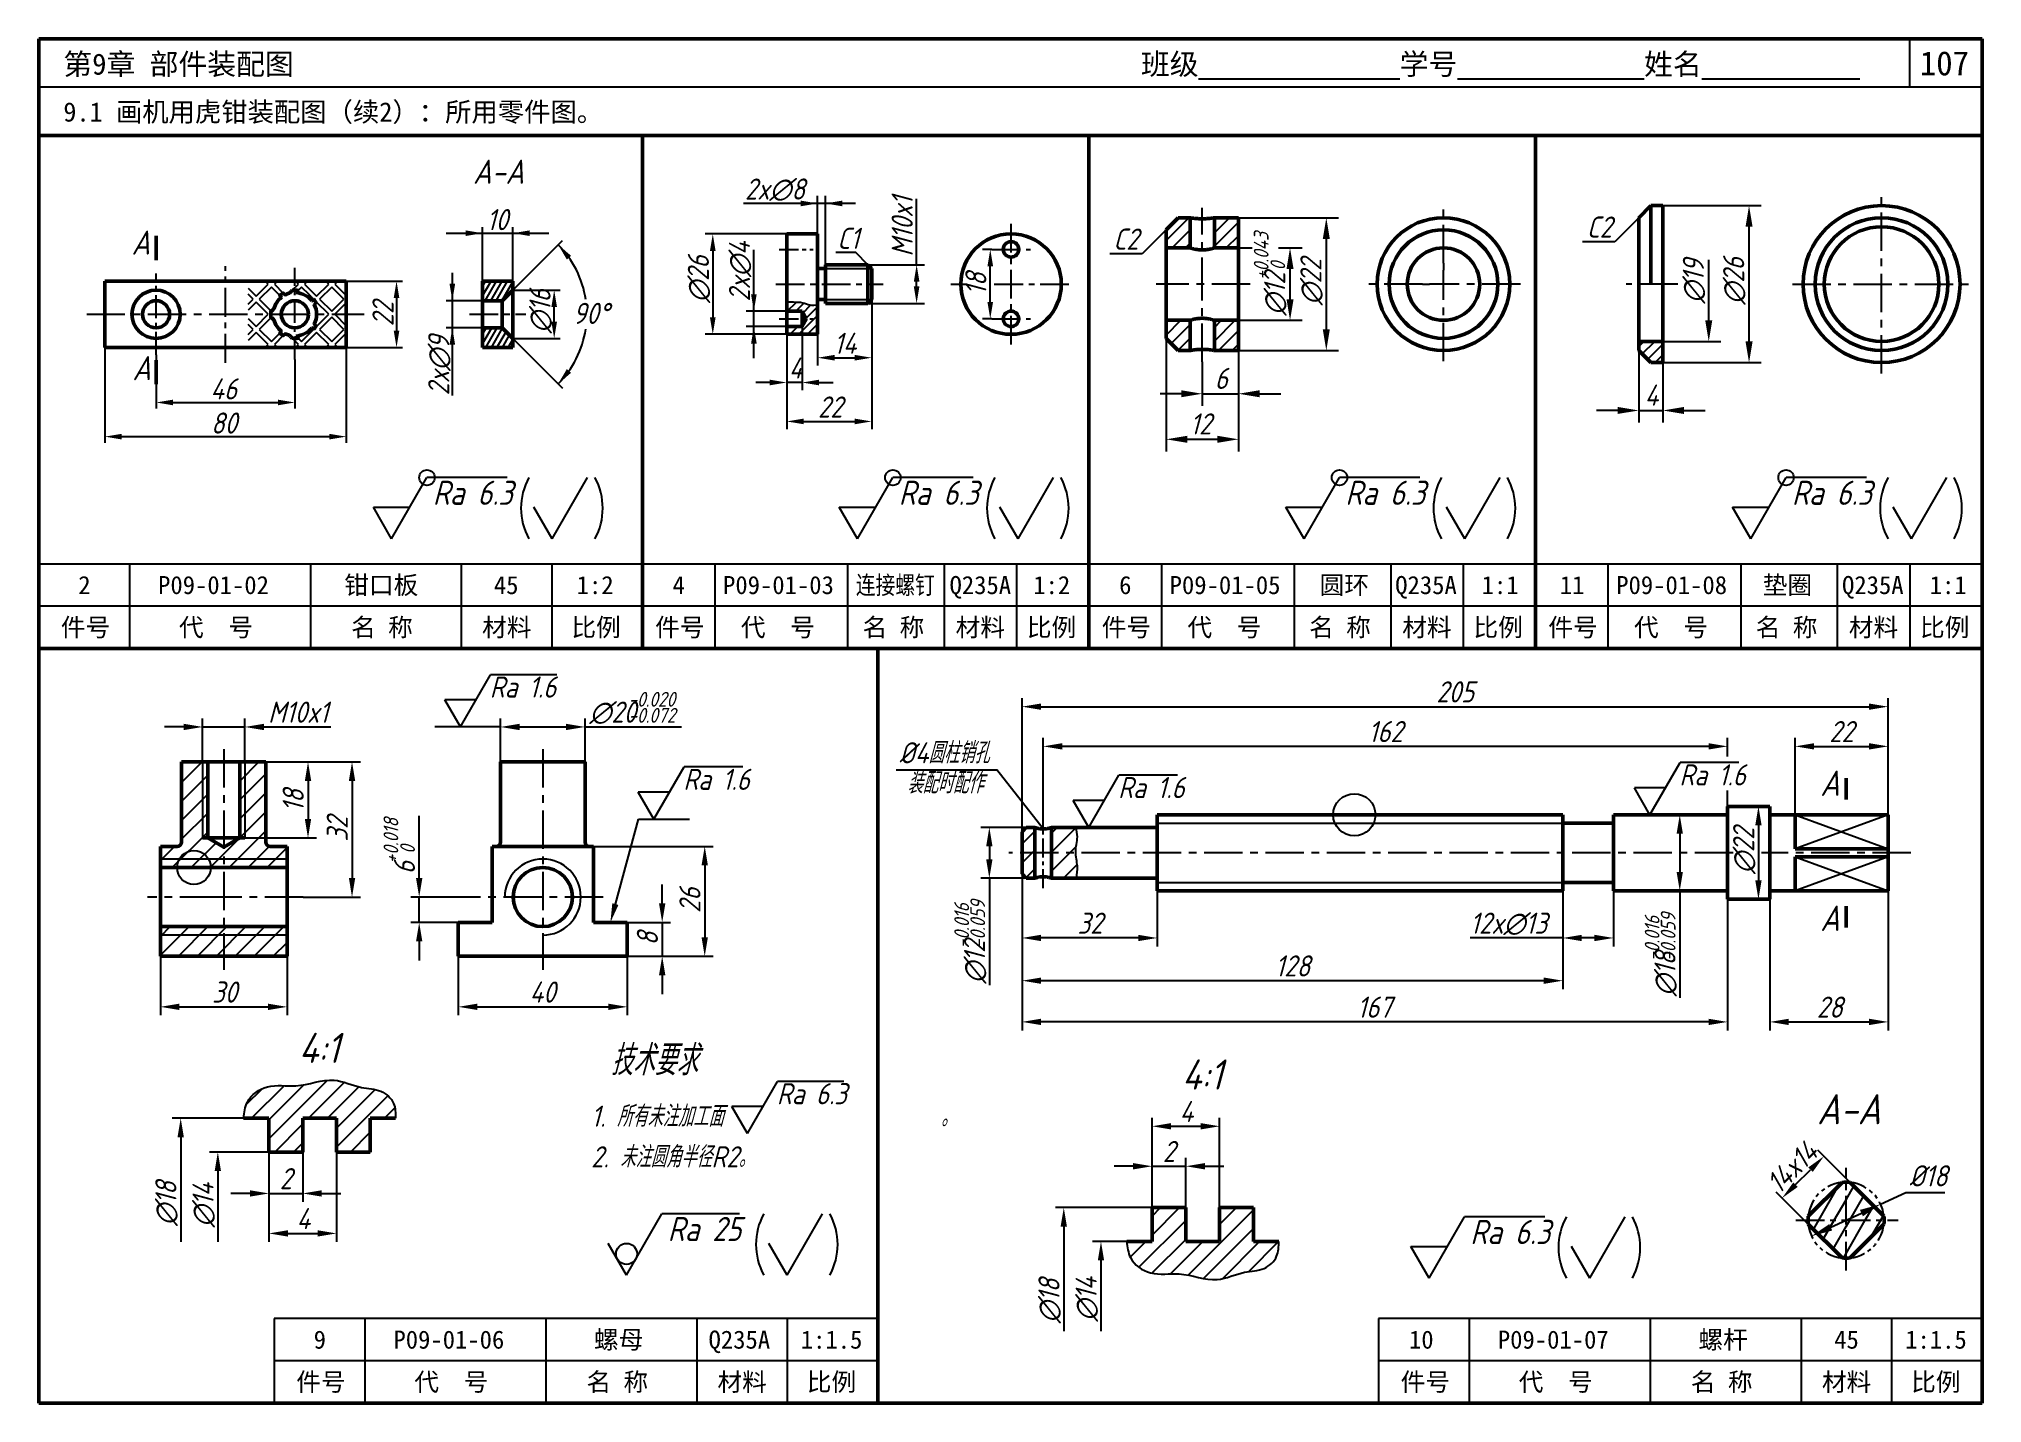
# Model space of a CAD drawing. Extents: x 0 to 322, y 0 to 226.
import ezdxf

# ---------------------------------------------------------------- set-up
doc = ezdxf.new("R2010")
doc.units = 0
doc.header["$LTSCALE"] = 0.2
doc.linetypes.add('CENTER', pattern=[50.8, 31.75, -6.35, 6.35, -6.35])
doc.linetypes.add('PHANTOM2', pattern=[31.75, 15.875, -3.175, 3.175, -3.175, 3.175, -3.175])
doc.layers.get('0').update_dxf_attribs({"linetype": 'CONTINUOUS'})
doc.layers.get('DEFPOINTS').update_dxf_attribs({"linetype": 'CONTINUOUS'})
for name, color, linetype in [('双点画线层', 7, 'PHANTOM2'), ('尺寸层', 7, 'CONTINUOUS'), ('点画线层', 7, 'CENTER'), ('细实线层', 7, 'CONTINUOUS')]:
    doc.layers.add(name, color=color, linetype=linetype)
doc.layers.add('粗实线层', color=7, linetype='CONTINUOUS', lineweight=50)
doc.styles.get("Standard").update_dxf_attribs({"font": 'gbeitc.shx', "height": 3.5, "bigfont": 'gbcbig.shx'})
doc.styles.add('宋体', font='SimSun.ttf', dxfattribs={"height": 3})
doc.dimstyles.new('ISO-25', dxfattribs={"dimtxt": 4, "dimasz": 3.5, "dimexe": 2, "dimexo": 0, "dimgap": 1, "dimtad": 1, "dimtoh": 1, "dimdsep": 46, "dimtxsty": 'Standard', "dimcen": 0, "dimclrd": 256, "dimclre": 256, "dimclrt": 256, "dimadec": 0, "dimazin": 0, "dimtfac": 1, "dimtmove": 0, "dimatfit": 2, "dimfxl": 0, "dimlwd": -1, "dimlwe": -1, "dimarcsym": 0})

msp = doc.modelspace()

# ---------------------------------------------------------------- texts
at = {"style": '宋体'}
for s, height, p in [('第9章 部件装配图', 3.5, (4.054, 220.072)), ('班级%%U              %%U学号%%U             %%U姓名%%U           ', 3.5, (182.613, 220.072)), ('107', 4, (311.672, 219.963)), ('9.1 画机用虎钳装配图（续2）：所用零件图。', 3.2, (4.054, 212.299))]:
    msp.add_text(s, height=height, dxfattribs=at).set_placement(p)
at = {"color": 0}
for s, height, p in [('技术要求', 5, (94.761, 54.315)), ('1. 所有未注加工面                   。', 3.5, (91.504, 45.789)), ('2. 未注圆角半径R2。', 3.5, (91.504, 39.049))]:
    msp.add_text(s, height=height, dxfattribs=at).set_placement(p)
at = {"layer": '尺寸层'}
for s, height, p in [('10', 3.5, (74.19, 194.309)), ('C2', 3.5, (256.48, 193.08)), ('C2', 3.5, (178.033, 191.08)), ('90°', 3.5, (88.498, 178.778)), ('6', 3.5, (194.833, 168.011)), ('46', 3.5, (28.421, 166.267)), ('4', 3.5, (266.081, 165.244)), ('80', 3.5, (28.526, 160.608)), ('12', 3.5, (190.739, 160.466)), ('205', 3.5, (231.564, 116.074)), ('M10x1', 3.5, (37.986, 112.713)), ('∅20', 3.5, (91.229, 112.713)), ('-0.020', 2.45, (97.683, 115.368)), ('-0.072', 2.45, (97.683, 112.713)), ('162', 3.5, (220.291, 109.5)), ('22', 3.5, (296.671, 109.5)), ('%%C4圆柱销孔', 3.5, (142.569, 105.984)), ('装配时配作', 3.5, (143.89, 100.994)), ('32', 3.5, (172.107, 77.758)), ('12x∅13', 3.5, (237.142, 77.758)), ('128', 3.5, (204.861, 70.679)), ('30', 3.5, (28.699, 66.347)), ('40', 3.5, (81.314, 66.347)), ('167', 3.5, (218.441, 63.852)), ('28', 3.5, (294.607, 63.852))]:
    msp.add_text(s, height=height, dxfattribs=at).set_placement(p)
for s, height, p in [('+0.043', 2.45, (203.764, 186.052)), ('∅22', 3.5, (212.53, 181.875)), ('∅26', 3.5, (282.578, 181.984)), ('∅12', 3.5, (206.52, 180.182)), (' 0', 2.45, (206.52, 186.307)), ('∅19', 3.5, (275.9, 182.166)), ('∅16', 3.5, (84.789, 177.224)), ('22', 3.5, (58.766, 178.395)), ('2x∅9', 3.5, (68.01, 166.94)), ('18', 3.5, (43.897, 97.927)), ('32', 3.5, (51.193, 93.027)), ('+0.018', 2.45, (59.563, 89.403)), ('∅22', 3.5, (284.235, 87.66)), (' 0', 2.45, (62.319, 89.658)), ('6', 3.5, (62.319, 87.616)), ('26', 3.5, (109.631, 81.199)), ('-0.016', 2.45, (154.139, 75.351)), ('-0.059', 2.45, (156.793, 75.351)), ('-0.016', 2.45, (268.544, 73.251)), ('-0.059', 2.45, (271.198, 73.251)), ('8', 3.5, (102.586, 75.811)), ('∅12', 3.5, (156.793, 69.482)), ('∅18', 3.5, (271.198, 67.382))]:
    msp.add_text(s, height=height, rotation=90, dxfattribs=at).set_placement(p)
at = {"layer": '细实线层'}
for s, height, p in [('A-A', 4, (71.939, 201.99)), ('2x∅8', 3.5, (116.992, 199.375)), ('A', 4, (15.357, 190.26)), ('C1', 3.5, (132.284, 191.211)), ('14', 3.5, (131.72, 173.818)), ('A', 4, (15.495, 169.456)), ('4', 3.5, (124.266, 169.714)), ('22', 3.5, (129.093, 163.267)), ('Ra 6.3', 4, (65.265, 148.807)), ('Ra 6.3', 4, (142.474, 148.807)), ('Ra 6.3', 4, (216.474, 148.807)), ('Ra 6.3', 4, (290.474, 148.807)), ('Ra 1.6', 3.5, (74.717, 116.876)), ('Ra 1.6', 3.5, (106.786, 101.584)), ('Ra 1.6', 3.5, (178.838, 100.222)), ('Ra 1.6', 3.5, (271.833, 102.322)), ('A', 4.2, (295.176, 100.596)), ('A', 4.2, (295.176, 78.223)), ('4:1', 5, (43.079, 56.345)), ('4:1', 5, (189.411, 51.934)), ('Ra 6.3', 3.5, (122.286, 49.507)), ('4', 3.5, (189.032, 46.565)), ('A-A', 5, (294.634, 46.187)), ('2', 3.5, (186.232, 39.941)), ('2', 3.5, (39.9, 35.437)), ('4', 3.5, (42.7, 28.812)), ('Ra 25', 4, (104.193, 26.847)), ('Ra 6.3', 4, (237.178, 26.352))]:
    msp.add_text(s, height=height, dxfattribs=at).set_placement(p)
for s, rotation, p in [('M10x1', 90, (144.804, 189.941)), ('∅26', 90, (111.027, 182.275)), ('2x∅4', 90, (117.838, 182.485)), ('18', 90, (157.006, 183.541)), ('14x14', 45, (288.374, 34.476)), ('∅18', 90, (22.799, 29.357)), ('∅14', 90, (28.957, 29.117)), ('∅18', 90, (169.131, 13.223)), ('∅14', 90, (175.289, 13.535))]:
    msp.add_text(s, height=3.5, rotation=rotation, dxfattribs=at).set_placement(p)
at = {"layer": '细实线层', "style": '宋体'}
for s, p in [('2', (6.536, 134.022)), ('P09-01-02', (19.754, 134.022)), ('钳口板', (50.599, 134.022)), ('45', (75.394, 134.022)), ('1:2', (89.119, 134.022)), ('4', (105.001, 134.022)), ('P09-01-03', (113.369, 134.022)), ('Q235A', (150.898, 134.022)), ('1:2', (164.773, 134.022)), ('6', (179.001, 134.022)), ('P09-01-05', (187.369, 134.022)), ('圆环', (212.22, 134.022)), ('Q235A', (224.748, 134.022)), ('1:1', (239.073, 134.022)), ('11', (252.021, 134.022)), ('P09-01-08', (261.369, 134.022)), ('垫圈', (285.642, 134.022)), ('Q235A', (298.786, 134.022)), ('1:1', (313.313, 134.022)), ('件号', (3.653, 127.022)), ('代  号', (23.214, 127.022)), ('名 称', (51.738, 127.022)), ('材料', (73.444, 127.022)), ('比例', (88.24, 127.022)), ('件号', (102.117, 127.022)), ('代  号', (116.317, 127.022)), ('名 称', (136.489, 127.022)), ('材料', (151.908, 127.022)), ('比例', (163.704, 127.022)), ('件号', (176.117, 127.022)), ('代  号', (190.317, 127.022)), ('名 称', (210.489, 127.022)), ('材料', (225.908, 127.022)), ('比例', (237.704, 127.022)), ('件号', (250.117, 127.022)), ('代  号', (264.317, 127.022)), ('名 称', (284.489, 127.022)), ('材料', (299.908, 127.022)), ('比例', (311.704, 127.022)), ('9', (45.536, 9.022)), ('P09-01-06', (58.754, 9.022)), ('螺母', (91.987, 9.022)), ('Q235A', (110.968, 9.022)), ('1:1.5', (126.25, 9.022)), ('10', (227.029, 9.022)), ('P09-01-07', (241.754, 9.022)), ('螺杆', (274.987, 9.022)), ('45', (297.484, 9.022)), ('1:1.5', (309.25, 9.022)), ('件号', (42.653, 2.022)), ('代  号', (62.214, 2.022)), ('名 称', (90.738, 2.022)), ('材料', (112.444, 2.022)), ('比例', (127.24, 2.022)), ('件号', (225.653, 2.022)), ('代  号', (245.214, 2.022)), ('名 称', (273.738, 2.022)), ('材料', (295.444, 2.022)), ('比例', (310.24, 2.022))]:
    msp.add_text(s, height=3, dxfattribs=at).set_placement(p)
at = {"layer": '细实线层', "style": '宋体', "width": 0.8}
msp.add_text('连接螺钉', height=3, dxfattribs=at).set_placement((135.372, 134.022))

# ---------------------------------------------------------------- blocks, each defined once
blk = doc.blocks.new('*D0')
at = {"layer": 'DEFPOINTS', "color": 0, "transparency": 16777216}
for p in [(305.17, 32.95), (293.73, 27.66)]:
    blk.add_point(p, dxfattribs=at)
at = {"layer": '尺寸层', "transparency": 16777216}
for p, q in [((305.17, 32.95), (309.37, 34.9)), ((309.37, 34.9), (315.84, 34.9)), ((296.91, 29.13), (301.99, 31.48))]:
    blk.add_line(p, q, dxfattribs=at)
for points in [[(301.75, 32.01), (302.24, 30.95), (305.17, 32.95)], [(296.67, 29.66), (297.16, 28.6), (293.73, 27.66)]]:
    blk.add_solid(points, dxfattribs=at)
at = {"layer": '尺寸层', "transparency": 16777216, "insert": (313.1, 37.65), "char_height": 3.5, "attachment_point": 5}
blk.add_mtext('%%C18', dxfattribs=at)

# ---------------------------------------------------------------- dimensions: what is measured, and where the dimension line sits
at = {"layer": '尺寸层'}
dim = msp.add_diameter_dim_2p(p1=(293.734, 27.662), p2=(305.17, 32.953), text='%%C18', dimstyle='ISO-25', dxfattribs=at)
dim.commit()
dim.dimension.update_dxf_attribs({"geometry": '*D0', "text_midpoint": (313.103, 34.896), "dimtype": 163})

# ---------------------------------------------------------------- linework, layer by layer
at = {"lineweight": 50}
for p, q in [((322, 226), (0, 226)), ((0, 226), (0, 0)), ((322, 0), (322, 226)), ((322, 210), (0, 210)), ((100, 210), (100, 125)), ((174, 210), (174, 125)), ((248, 210), (248, 125)), ((322, 125), (0, 125)), ((139, 125), (139, 0)), ((0, 0), (322, 0))]:
    msp.add_line(p, q, dxfattribs=at)
for p, q in [((310, 218), (310, 226)), ((322, 218), (0, 218)), ((100, 139), (0, 139)), ((0, 139), (0, 125)), ((15, 139), (15, 125)), ((45, 139), (45, 125)), ((70, 139), (70, 125)), ((85, 139), (85, 125)), ((174, 139), (100, 139)), ((112, 139), (112, 125)), ((134, 139), (134, 125)), ((150, 139), (150, 125)), ((162, 139), (162, 125)), ((248, 139), (174, 139)), ((186, 139), (186, 125)), ((208, 139), (208, 125)), ((224, 139), (224, 125)), ((236, 139), (236, 125)), ((322, 139), (248, 139)), ((260, 139), (260, 125)), ((282, 139), (282, 125)), ((298, 139), (298, 125)), ((310, 139), (310, 125)), ((100, 132), (0, 132)), ((174, 132), (100, 132)), ((248, 132), (174, 132)), ((322, 132), (248, 132)), ((139, 14), (39, 14)), ((39, 14), (39, 0)), ((54, 14), (54, 0)), ((84, 14), (84, 0)), ((109, 14), (109, 0)), ((124, 14), (124, 0)), ((322, 14), (222, 14)), ((222, 14), (222, 0)), ((237, 14), (237, 0)), ((267, 14), (267, 0)), ((292, 14), (292, 0)), ((307, 14), (307, 0)), ((139, 7), (39, 7)), ((322, 7), (222, 7))]:
    msp.add_line(p, q)
at = {"layer": '双点画线层'}
for start, end in [(90, 180), (0, 90), (180, 270), (270, 0)]:
    msp.add_arc((299.452, 30.308), 6.3, start, end, dxfattribs=at)
at = {"layer": '尺寸层'}
for p, q in [((269.102, 198.375), (285.378, 198.375)), ((67.512, 193.809), (84.512, 193.809)), ((73.512, 185.873), (73.512, 194.809)), ((78.512, 185.873), (78.512, 194.809)), ((186.781, 194.375), (182.811, 190.405)), ((198.781, 196.375), (215.33, 196.375)), ((265.102, 196.375), (261.132, 192.405)), ((283.378, 175.875), (283.378, 194.875)), ((78.512, 184.373), (86.744, 192.605)), ((182.811, 190.405), (177.461, 190.405)), ((198.781, 191.375), (201.024, 191.375)), ((205.412, 191.375), (209.32, 191.375)), ((213.33, 192.875), (213.33, 177.875)), ((261.132, 192.405), (255.782, 192.405)), ((68.51, 187.224), (68.51, 166.945)), ((207.32, 182.875), (207.32, 187.875)), ((276.7, 179.375), (276.7, 189.408)), ((50.921, 185.873), (60.266, 185.873)), ((59.266, 183.873), (59.266, 176.873)), ((78.512, 184.373), (86.393, 184.373)), ((73.512, 182.623), (67.51, 182.623)), ((85.393, 178.373), (85.393, 182.373)), ((73.512, 178.123), (67.51, 178.123)), ((198.781, 179.375), (209.32, 179.375)), ((10.921, 174.873), (10.921, 159.108)), ((50.921, 174.873), (50.921, 159.108)), ((50.921, 174.873), (60.266, 174.873)), ((78.512, 176.373), (86.393, 176.373)), ((78.512, 176.373), (86.744, 168.141)), ((186.781, 176.375), (186.781, 157.666)), ((198.781, 174.375), (215.33, 174.375)), ((198.781, 174.375), (198.781, 165.211)), ((198.781, 174.375), (198.781, 157.666)), ((265.102, 174.375), (265.102, 162.444)), ((269.102, 175.875), (278.7, 175.875)), ((19.421, 173.642), (19.421, 164.767)), ((42.421, 172.873), (42.421, 164.767)), ((192.781, 172.509), (192.781, 165.211)), ((269.102, 172.375), (269.102, 162.444)), ((269.102, 172.375), (285.378, 172.375)), ((21.421, 165.767), (40.421, 165.767)), ((189.281, 167.211), (185.781, 167.211)), ((192.781, 167.211), (198.781, 167.211)), ((202.281, 167.211), (205.781, 167.211)), ((261.602, 164.444), (258.102, 164.444)), ((265.102, 164.444), (269.102, 164.444)), ((272.602, 164.444), (276.102, 164.444)), ((12.921, 160.108), (48.921, 160.108)), ((190.281, 159.666), (195.281, 159.666)), ((162.912, 94.66), (162.912, 116.774)), ((306.412, 97.46), (306.412, 116.774)), ((27.132, 106.232), (27.132, 113.413)), ((34.132, 106.232), (34.132, 113.413)), ((76.501, 106.232), (76.501, 113.413)), ((90.501, 106.232), (90.501, 113.413)), ((166.062, 115.374), (303.262, 115.374)), ((23.982, 112.013), (20.832, 112.013)), ((27.132, 112.013), (34.132, 112.013)), ((37.282, 112.013), (48.368, 112.013)), ((76.501, 112.013), (65.623, 112.013)), ((79.651, 112.013), (87.351, 112.013)), ((90.501, 112.013), (106.491, 112.013)), ((166.412, 97.164), (166.412, 110.2)), ((279.812, 107.128), (279.812, 110.2)), ((291.012, 97.46), (291.012, 110.2)), ((306.412, 97.46), (306.412, 110.2)), ((276.662, 108.8), (169.562, 108.8)), ((294.162, 108.8), (303.262, 108.8)), ((37.632, 106.232), (45.997, 106.232)), ((37.632, 106.232), (53.293, 106.232)), ((44.597, 103.082), (44.597, 96.782)), ((51.893, 103.082), (51.893, 86.982)), ((142.028, 104.884), (158.762, 104.884)), ((166.412, 95.12), (158.762, 104.884)), ((279.812, 98.86), (279.812, 101.462)), ((63.019, 86.982), (63.019, 97.28)), ((95.528, 82.671), (99.348, 96.721)), ((99.348, 96.721), (107.794, 96.721)), ((260.912, 97.46), (273.298, 97.46)), ((286.812, 98.86), (283.535, 98.86)), ((34.132, 93.632), (45.997, 93.632)), ((163.612, 95.36), (156.093, 95.36)), ((271.898, 94.31), (271.898, 88.01)), ((284.935, 95.71), (284.935, 86.61)), ((91.901, 92.232), (111.731, 92.232)), ((157.493, 92.21), (157.493, 90.11)), ((110.331, 89.082), (110.331, 77.182)), ((163.612, 86.96), (156.093, 86.96)), ((157.493, 86.96), (157.493, 69.219)), ((162.912, 87.66), (162.912, 75.658)), ((162.912, 87.66), (162.912, 68.579)), ((162.912, 87.66), (162.912, 61.752)), ((43.781, 83.832), (53.293, 83.832)), ((73.157, 83.832), (61.619, 83.832)), ((63.019, 79.632), (63.019, 83.832)), ((103.286, 82.782), (103.286, 85.932)), ((185.312, 84.86), (185.312, 75.658)), ((252.512, 84.86), (252.512, 68.579)), ((252.512, 84.86), (252.512, 75.658)), ((260.912, 84.86), (273.298, 84.86)), ((260.912, 84.86), (260.912, 75.658)), ((271.898, 84.86), (271.898, 67.119)), ((306.412, 84.86), (306.412, 61.752)), ((279.812, 83.46), (279.812, 61.752)), ((286.812, 83.46), (283.535, 83.46)), ((286.812, 83.46), (286.812, 61.752)), ((69.501, 79.632), (61.619, 79.632)), ((97.501, 79.632), (104.686, 79.632)), ((103.286, 79.632), (103.286, 74.032)), ((63.019, 76.482), (63.019, 73.332)), ((182.162, 77.058), (166.062, 77.058)), ((252.512, 77.058), (237.171, 77.058)), ((257.762, 77.058), (255.662, 77.058)), ((20.132, 74.032), (20.132, 64.247)), ((41.132, 74.032), (41.132, 64.247)), ((69.501, 74.032), (69.501, 64.247)), ((97.501, 74.032), (111.731, 74.032)), ((97.501, 74.032), (104.686, 74.032)), ((97.501, 74.032), (97.501, 64.247)), ((103.286, 70.882), (103.286, 67.732)), ((249.362, 69.979), (166.062, 69.979)), ((23.282, 65.647), (37.982, 65.647)), ((72.651, 65.647), (94.351, 65.647)), ((276.662, 63.152), (166.062, 63.152)), ((289.962, 63.152), (303.262, 63.152))]:
    msp.add_line(p, q, dxfattribs=at)
for centre, radius in [((64.303, 153.315), 1.28), ((141.512, 153.315), 1.28), ((215.512, 153.315), 1.28), ((289.512, 153.315), 1.28), ((217.963, 97.46), 3.5), ((97.381, 24.718), 1.748)]:
    msp.add_circle(centre, radius, dxfattribs=at)
for centre, radius, start, end in [((74.512, 180.373), 16.299, 8.59337, 45), ((74.512, 180.373), 16.299, 315, 351.32773), ((90.346, 148.249), 10.459, 151.02544, 208.97456), ((82.983, 148.249), 10.459, 331.02544, 28.97456), ((167.555, 148.249), 10.459, 151.02544, 208.97456), ((160.192, 148.249), 10.459, 331.02544, 28.97456), ((241.555, 148.249), 10.459, 151.02544, 208.97456), ((234.192, 148.249), 10.459, 331.02544, 28.97456), ((315.555, 148.249), 10.459, 151.02544, 208.97456), ((308.192, 148.249), 10.459, 331.02544, 28.97456), ((129.274, 26.289), 10.459, 151.02544, 208.97456), ((121.911, 26.289), 10.459, 331.02544, 28.97456), ((262.259, 25.794), 10.459, 151.02544, 208.97456), ((254.896, 25.794), 10.459, 331.02544, 28.97456)]:
    msp.add_arc(centre, radius, start, end, dxfattribs=at)
for points in [[(282.795, 194.875), (283.961, 194.875), (283.378, 198.375)], [(70.712, 194.276), (70.712, 193.343), (73.512, 193.809)], [(81.312, 194.276), (81.312, 193.343), (78.512, 193.809)], [(212.746, 192.875), (213.913, 192.875), (213.33, 196.375)], [(87.485, 189.456), (88.198, 190.058), (86.037, 191.898)], [(206.736, 187.875), (207.903, 187.875), (207.32, 191.375)], [(58.799, 183.073), (59.733, 183.073), (59.266, 185.873)], [(68.977, 185.421), (68.044, 185.421), (68.51, 182.623)], [(84.926, 181.573), (85.86, 181.573), (85.393, 184.373)], [(206.736, 182.875), (207.903, 182.875), (207.32, 179.375)], [(58.799, 177.673), (59.733, 177.673), (59.266, 174.873)], [(68.977, 175.325), (68.044, 175.325), (68.51, 178.123)], [(84.926, 179.173), (85.86, 179.173), (85.393, 176.373)], [(212.746, 177.875), (213.913, 177.875), (213.33, 174.375)], [(276.117, 179.375), (277.284, 179.375), (276.7, 175.875)], [(282.795, 175.875), (283.961, 175.875), (283.378, 172.375)], [(88.198, 170.688), (87.485, 171.29), (86.037, 168.848)], [(189.281, 167.794), (189.281, 166.628), (192.781, 167.211)], [(202.281, 167.794), (202.281, 166.628), (198.781, 167.211)], [(22.221, 166.234), (22.221, 165.301), (19.421, 165.767)], [(39.621, 166.234), (39.621, 165.301), (42.421, 165.767)], [(261.602, 165.027), (261.602, 163.861), (265.102, 164.444)], [(272.602, 165.027), (272.602, 163.861), (269.102, 164.444)], [(13.721, 160.575), (13.721, 159.642), (10.921, 160.108)], [(48.121, 160.575), (48.121, 159.642), (50.921, 160.108)], [(190.281, 160.249), (190.281, 159.083), (186.781, 159.666)], [(195.281, 160.249), (195.281, 159.083), (198.781, 159.666)], [(166.062, 115.899), (166.062, 114.849), (162.912, 115.374)], [(303.262, 115.899), (303.262, 114.849), (306.412, 115.374)], [(23.982, 112.538), (23.982, 111.488), (27.132, 112.013)], [(37.282, 112.538), (37.282, 111.488), (34.132, 112.013)], [(79.651, 112.538), (79.651, 111.488), (76.501, 112.013)], [(87.351, 112.538), (87.351, 111.488), (90.501, 112.013)], [(169.562, 109.325), (169.562, 108.275), (166.412, 108.8)], [(276.662, 109.325), (276.662, 108.275), (279.812, 108.8)], [(294.162, 109.325), (294.162, 108.275), (291.012, 108.8)], [(303.262, 109.325), (303.262, 108.275), (306.412, 108.8)], [(44.072, 103.082), (45.122, 103.082), (44.597, 106.232)], [(51.368, 103.082), (52.418, 103.082), (51.893, 106.232)], [(44.072, 96.782), (45.122, 96.782), (44.597, 93.632)], [(271.373, 94.31), (272.423, 94.31), (271.898, 97.46)], [(284.41, 95.71), (285.46, 95.71), (284.935, 98.86)], [(156.968, 92.21), (158.018, 92.21), (157.493, 95.36)], [(109.806, 89.082), (110.856, 89.082), (110.331, 92.232)], [(51.368, 86.982), (52.418, 86.982), (51.893, 83.832)], [(62.494, 86.982), (63.544, 86.982), (63.019, 83.832)], [(156.968, 90.11), (158.018, 90.11), (157.493, 86.96)], [(271.373, 88.01), (272.423, 88.01), (271.898, 84.86)], [(284.41, 86.61), (285.46, 86.61), (284.935, 83.46)], [(95.021, 82.809), (96.034, 82.534), (94.701, 79.632)], [(102.761, 82.782), (103.811, 82.782), (103.286, 79.632)], [(62.494, 76.482), (63.544, 76.482), (63.019, 79.632)], [(166.062, 77.583), (166.062, 76.533), (162.912, 77.058)], [(182.162, 77.583), (182.162, 76.533), (185.312, 77.058)], [(255.662, 77.583), (255.662, 76.533), (252.512, 77.058)], [(257.762, 77.583), (257.762, 76.533), (260.912, 77.058)], [(109.806, 77.182), (110.856, 77.182), (110.331, 74.032)], [(102.761, 70.882), (103.811, 70.882), (103.286, 74.032)], [(166.062, 70.504), (166.062, 69.454), (162.912, 69.979)], [(249.362, 70.504), (249.362, 69.454), (252.512, 69.979)], [(23.282, 66.172), (23.282, 65.122), (20.132, 65.647)], [(37.982, 66.172), (37.982, 65.122), (41.132, 65.647)], [(72.651, 66.172), (72.651, 65.122), (69.501, 65.647)], [(94.351, 66.172), (94.351, 65.122), (97.501, 65.647)], [(166.062, 63.677), (166.062, 62.627), (162.912, 63.152)], [(276.662, 63.677), (276.662, 62.627), (279.812, 63.152)], [(289.962, 63.677), (289.962, 62.627), (286.812, 63.152)], [(303.262, 63.677), (303.262, 62.627), (306.412, 63.152)]]:
    msp.add_solid(points, dxfattribs=at)
at = {"layer": '点画线层'}
for p, q in [((305.338, 170.588), (305.338, 200.336)), ((192.781, 183.411), (192.781, 197.999)), ((232.746, 188.84), (232.746, 198.372)), ((186.781, 192.622), (190.533, 196.375)), ((187.778, 191.375), (190.781, 194.377)), ((194.781, 196.132), (195.023, 196.375)), ((194.781, 193.887), (197.268, 196.375)), ((194.781, 191.642), (198.781, 195.642)), ((196.759, 191.375), (198.781, 193.397)), ((190.023, 191.375), (190.781, 192.132)), ((232.746, 188.84), (232.746, 187.687)), ((232.746, 172.62), (232.746, 187.687)), ((151.088, 185.375), (153.669, 185.375)), ((200.731, 185.375), (185.126, 185.375)), ((229.28, 185.375), (219.748, 185.375)), ((229.28, 185.375), (230.433, 185.375)), ((245.5, 185.375), (230.433, 185.375)), ((271.568, 185.375), (263.036, 185.375)), ((290.552, 185.375), (320.3, 185.375)), ((7.921, 180.373), (53.921, 180.373)), ((192.781, 172.509), (192.781, 183.411)), ((186.781, 179.152), (187.004, 179.375)), ((186.781, 176.906), (189.249, 179.375)), ((187.637, 175.518), (190.781, 178.661)), ((194.781, 178.171), (195.984, 179.375)), ((194.781, 175.926), (198.229, 179.375)), ((195.474, 174.375), (198.781, 177.681)), ((188.739, 174.375), (190.781, 176.416)), ((197.719, 174.375), (198.781, 175.436)), ((265.102, 175.032), (265.944, 175.875)), ((265.671, 173.805), (267.74, 175.875)), ((266.569, 172.907), (269.102, 175.44)), ((267.832, 172.375), (269.102, 173.644)), ((30.632, 108.339), (30.632, 71.767)), ((83.501, 108.339), (83.501, 71.767)), ((280.735, 91.16), (160.709, 91.16)), ((310.179, 91.16), (285.436, 91.16)), ((29.686, 83.832), (18.024, 83.832)), ((43.781, 83.832), (29.686, 83.832)), ((93.483, 83.832), (73.157, 83.832))]:
    msp.add_line(p, q, dxfattribs=at)
at = {"layer": '点画线层', "ltscale": 0.75}
for p, q in [((161.092, 175.371), (161.092, 195.412)), ((157.904, 191.135), (164.313, 191.135)), ((30.921, 172.353), (30.921, 188.368)), ((122.097, 185.375), (139.899, 185.375)), ((158.31, 185.375), (171.129, 185.375)), ((71.349, 180.373), (80.716, 180.373)), ((157.904, 179.615), (164.313, 179.615)), ((299.452, 21.959), (299.452, 38.958)), ((291.104, 30.308), (308.102, 30.308))]:
    msp.add_line(p, q, dxfattribs=at)
at = {"layer": '点画线层', "ltscale": 0.5}
for p, q in [((122.686, 191.135), (128.276, 191.135)), ((122.686, 179.615), (128.276, 179.615)), ((166.412, 85.294), (166.412, 97.164))]:
    msp.add_line(p, q, dxfattribs=at)
at = {"layer": '点画线层', "ltscale": 0.6}
for p, q in [((19.421, 173.642), (19.421, 187.139)), ((42.421, 172.873), (42.421, 188.056))]:
    msp.add_line(p, q, dxfattribs=at)
at = {"layer": '粗实线层'}
for p, q in [((265.102, 196.375), (267.102, 198.375)), ((267.102, 185.375), (267.102, 198.375)), ((269.102, 198.375), (267.102, 198.375)), ((269.102, 172.375), (269.102, 198.375)), ((19.421, 189.36), (19.421, 193.36)), ((123.92, 193.695), (123.92, 177.055)), ((123.92, 193.695), (129.04, 193.695)), ((129.04, 193.695), (129.04, 177.055)), ((186.781, 194.375), (188.781, 196.375)), ((186.781, 194.375), (186.781, 185.375)), ((188.781, 196.375), (190.781, 196.375)), ((190.781, 191.375), (190.781, 196.375)), ((194.781, 196.375), (198.781, 196.375)), ((194.781, 191.375), (194.781, 196.375)), ((198.781, 196.375), (198.781, 185.375)), ((265.102, 174.375), (265.102, 196.375)), ((186.781, 191.375), (190.781, 191.375)), ((194.781, 191.375), (198.781, 191.375)), ((129.04, 187.935), (130.32, 187.935)), ((130.32, 188.575), (130.32, 182.175)), ((130.32, 188.575), (137.36, 188.575)), ((137.36, 188.575), (137.36, 182.175)), ((138, 187.935), (137.36, 188.575)), ((138, 187.935), (138, 182.815)), ((10.921, 174.873), (10.921, 185.873)), ((10.921, 185.873), (50.921, 185.873)), ((50.921, 174.873), (50.921, 185.873)), ((73.512, 185.873), (73.512, 174.873)), ((73.512, 185.873), (78.512, 185.873)), ((76.762, 182.623), (78.512, 184.373)), ((78.512, 185.873), (78.512, 174.873)), ((186.781, 185.375), (186.781, 176.375)), ((198.781, 185.375), (198.781, 174.375)), ((73.512, 182.623), (76.762, 182.623)), ((76.762, 182.623), (76.762, 178.123)), ((123.92, 180.895), (126.48, 180.895)), ((126.48, 178.335), (126.48, 180.895)), ((126.48, 180.895), (127.219, 179.615)), ((129.04, 182.815), (130.32, 182.815)), ((130.32, 182.175), (137.36, 182.175)), ((138, 182.815), (137.36, 182.175)), ((73.512, 178.123), (76.762, 178.123)), ((76.762, 178.123), (78.512, 176.373)), ((123.92, 178.335), (126.48, 178.335)), ((126.48, 178.335), (127.219, 179.615)), ((186.781, 179.375), (190.781, 179.375)), ((190.781, 174.375), (190.781, 179.375)), ((194.781, 179.375), (198.781, 179.375)), ((194.781, 174.375), (194.781, 179.375)), ((10.921, 174.873), (50.921, 174.873)), ((73.512, 174.873), (78.512, 174.873)), ((123.92, 177.055), (129.04, 177.055)), ((186.781, 176.375), (188.781, 174.375)), ((188.781, 174.375), (190.781, 174.375)), ((194.781, 174.375), (198.781, 174.375)), ((269.102, 175.875), (265.102, 175.875)), ((265.102, 174.375), (267.102, 172.375)), ((19.421, 168.779), (19.421, 172.779)), ((269.102, 172.375), (267.102, 172.375)), ((37.632, 106.232), (23.632, 106.232)), ((23.632, 92.932), (23.632, 106.232)), ((27.972, 106.232), (27.972, 93.632)), ((33.292, 106.232), (33.292, 93.632)), ((37.632, 92.932), (37.632, 106.232)), ((90.501, 106.232), (76.501, 106.232)), ((76.501, 92.932), (76.501, 106.232)), ((90.501, 92.932), (90.501, 106.232)), ((299.452, 100.016), (299.452, 103.516)), ((185.312, 97.46), (185.312, 84.86)), ((185.312, 97.46), (252.512, 97.46)), ((252.512, 97.46), (252.512, 84.86)), ((260.912, 97.46), (260.912, 84.86)), ((260.912, 97.46), (279.812, 97.46)), ((279.812, 98.86), (279.812, 83.46)), ((279.812, 98.86), (286.812, 98.86)), ((286.812, 98.86), (286.812, 83.46)), ((286.812, 97.46), (306.412, 97.46)), ((291.012, 91.825), (291.012, 97.46)), ((306.412, 84.86), (306.412, 97.46)), ((27.132, 93.632), (34.132, 93.632)), ((27.972, 93.632), (30.632, 92.096)), ((33.292, 93.632), (30.632, 92.096)), ((163.612, 95.36), (162.912, 94.66)), ((162.912, 94.66), (162.912, 87.66)), ((163.612, 95.36), (165.012, 95.36)), ((165.012, 86.96), (165.012, 95.36)), ((167.812, 95.36), (185.312, 95.36)), ((167.812, 86.96), (167.812, 95.36)), ((252.512, 96.06), (260.912, 96.06)), ((20.132, 92.232), (20.132, 79.632)), ((20.132, 92.232), (22.932, 92.232)), ((38.332, 92.232), (41.132, 92.232)), ((41.132, 79.632), (41.132, 92.232)), ((75.101, 79.632), (75.101, 92.232)), ((75.101, 92.232), (91.901, 92.232)), ((91.901, 92.232), (91.901, 79.632)), ((306.412, 91.825), (291.012, 91.825)), ((291.012, 84.86), (291.012, 90.495)), ((306.412, 90.495), (291.012, 90.495)), ((41.132, 88.732), (20.132, 88.732)), ((162.912, 87.66), (163.612, 86.96)), ((163.612, 86.96), (165.012, 86.96)), ((167.812, 86.96), (185.312, 86.96)), ((185.312, 84.86), (252.512, 84.86)), ((252.512, 86.26), (260.912, 86.26)), ((260.912, 84.86), (279.812, 84.86)), ((286.812, 84.86), (306.412, 84.86)), ((279.812, 83.46), (286.812, 83.46)), ((299.452, 82.304), (299.452, 78.804)), ((20.132, 79.632), (20.132, 74.032)), ((41.132, 78.932), (20.132, 78.932)), ((41.132, 74.032), (41.132, 79.632)), ((69.501, 74.032), (69.501, 79.632)), ((69.501, 79.632), (75.101, 79.632)), ((91.901, 79.632), (97.501, 79.632)), ((97.501, 79.632), (97.501, 74.032)), ((20.132, 74.032), (41.132, 74.032)), ((97.501, 74.032), (69.501, 74.032)), ((33.921, 47.197), (38.121, 47.197)), ((38.121, 47.197), (38.121, 41.597)), ((43.721, 41.597), (43.721, 47.197)), ((43.721, 47.197), (49.321, 47.197)), ((49.321, 47.197), (49.321, 41.597)), ((54.921, 41.597), (54.921, 47.197)), ((54.921, 47.197), (59.121, 47.197)), ((38.121, 41.597), (43.721, 41.597)), ((49.321, 41.597), (54.921, 41.597)), ((293.187, 30.973), (298.787, 36.573)), ((300.117, 36.573), (305.717, 30.973)), ((184.453, 26.781), (184.453, 32.381)), ((184.453, 32.381), (190.053, 32.381)), ((190.053, 32.381), (190.053, 26.781)), ((195.653, 26.781), (195.653, 32.381)), ((195.653, 32.381), (201.253, 32.381)), ((201.253, 32.381), (201.253, 26.781)), ((293.187, 29.643), (298.787, 24.043)), ((300.117, 24.043), (305.717, 29.643)), ((180.253, 26.781), (184.453, 26.781)), ((190.053, 26.781), (195.653, 26.781)), ((201.253, 26.781), (205.453, 26.781))]:
    msp.add_line(p, q, dxfattribs=at)
for centre, radius in [((305.338, 185.375), 13), ((161.092, 185.375), 8.32), ((232.746, 185.375), 11), ((232.746, 185.375), 9), ((305.338, 185.375), 11), ((305.338, 185.375), 9.5), ((161.092, 191.135), 1.28), ((232.746, 185.375), 6), ((19.421, 180.373), 4), ((19.421, 180.373), 2.25), ((42.421, 180.373), 2.25), ((161.092, 179.615), 1.28), ((83.501, 83.832), 4.9)]:
    msp.add_circle(centre, radius, dxfattribs=at)
for centre, radius, start, end in [((42.421, 180.373), 4, 118.57006, 128.91141), ((42.421, 180.373), 3.6, 104.79622, 116.68327), ((42.421, 180.373), 4, 81.94447, 96.06118), ((42.421, 180.373), 3.6, 38.2319, 86.89927), ((42.421, 180.373), 4, 171.94447, 188.05553), ((42.421, 180.373), 3.6, 128.2319, 165.20378), ((42.421, 180.373), 4, 28.57006, 38.91141), ((42.421, 180.373), 3.6, 333.31673, 26.68327), ((42.421, 180.373), 3.6, 194.79622, 231.7681), ((42.421, 180.373), 4, 231.08859, 241.42994), ((42.421, 180.373), 3.6, 243.31673, 255.20378), ((42.421, 180.373), 3.6, 273.10073, 321.7681), ((42.421, 180.373), 4, 321.08859, 331.42994), ((42.421, 180.373), 4, 263.93882, 278.05553), ((22.932, 92.932), 0.7, 270, 0), ((38.332, 92.932), 0.7, 180, 270), ((75.801, 92.932), 0.7, 270, 0), ((91.201, 92.932), 0.7, 180, 270), ((299.452, 30.308), 6.3, 83.94244, 96.05756), ((299.452, 30.308), 6.3, 173.94244, 186.05756), ((299.452, 30.308), 6.3, 353.94244, 6.05756), ((299.452, 30.308), 6.3, 263.94244, 276.05756)]:
    msp.add_arc(centre, radius, start, end, dxfattribs=at)
for points, knots in [([(192.781, 196.191), (192.655, 196.191), (192.525, 196.193), (192.266, 196.203), (192.138, 196.21), (191.891, 196.227), (191.773, 196.237), (191.555, 196.26), (191.455, 196.272), (191.278, 196.295), (191.195, 196.307), (191.048, 196.329), (190.984, 196.339), (190.882, 196.356), (190.843, 196.363), (190.793, 196.372), (190.781, 196.375), (190.781, 196.375)], [0, 0, 0, 0, 0.3775982, 0.3775982, 0.7551964, 0.7551964, 1.1327945, 1.1327945, 1.5103927, 1.5103927, 1.8879765, 1.8879765, 2.2655603, 2.2655603, 2.6431442, 2.6431442, 3.020728, 3.020728, 3.020728, 3.020728]), ([(194.781, 196.375), (194.781, 196.375), (194.769, 196.372), (194.718, 196.363), (194.679, 196.356), (194.577, 196.339), (194.513, 196.329), (194.367, 196.307), (194.283, 196.295), (194.106, 196.272), (194.006, 196.26), (193.788, 196.237), (193.67, 196.227), (193.424, 196.21), (193.295, 196.203), (193.037, 196.193), (192.906, 196.191), (192.781, 196.191)], [9.0621839, 9.0621839, 9.0621839, 9.0621839, 9.4397678, 9.4397678, 9.8173516, 9.8173516, 10.1949354, 10.1949354, 10.5725192, 10.5725192, 10.9501174, 10.9501174, 11.3277156, 11.3277156, 11.7053137, 11.7053137, 12.0829119, 12.0829119, 12.0829119, 12.0829119]), ([(190.781, 191.375), (190.781, 191.375), (190.793, 191.37), (190.844, 191.354), (190.883, 191.341), (190.985, 191.309), (191.049, 191.29), (191.195, 191.249), (191.278, 191.227), (191.455, 191.184), (191.554, 191.162), (191.772, 191.12), (191.89, 191.1), (192.136, 191.067), (192.264, 191.053), (192.523, 191.036), (192.654, 191.031), (192.781, 191.031)], [9.1164018, 9.1164018, 9.1164018, 9.1164018, 9.4961637, 9.4961637, 9.8759257, 9.8759257, 10.2556877, 10.2556877, 10.6354496, 10.6354496, 11.0153878, 11.0153878, 11.395326, 11.395326, 11.7752642, 11.7752642, 12.1552023, 12.1552023, 12.1552023, 12.1552023]), ([(192.781, 191.031), (192.907, 191.031), (193.038, 191.036), (193.297, 191.053), (193.426, 191.067), (193.672, 191.1), (193.789, 191.12), (194.007, 191.162), (194.107, 191.184), (194.283, 191.227), (194.366, 191.249), (194.513, 191.29), (194.576, 191.309), (194.678, 191.341), (194.717, 191.354), (194.768, 191.37), (194.781, 191.375), (194.781, 191.375)], [0, 0, 0, 0, 0.3799382, 0.3799382, 0.7598764, 0.7598764, 1.1398145, 1.1398145, 1.5197527, 1.5197527, 1.8995147, 1.8995147, 2.2792767, 2.2792767, 2.6590386, 2.6590386, 3.0388006, 3.0388006, 3.0388006, 3.0388006]), ([(192.781, 179.718), (192.654, 179.718), (192.523, 179.713), (192.264, 179.696), (192.136, 179.682), (191.89, 179.649), (191.772, 179.629), (191.554, 179.587), (191.455, 179.565), (191.278, 179.522), (191.195, 179.5), (191.049, 179.459), (190.985, 179.44), (190.883, 179.408), (190.844, 179.395), (190.793, 179.379), (190.781, 179.375), (190.781, 179.375)], [0, 0, 0, 0, 0.3799382, 0.3799382, 0.7598764, 0.7598764, 1.1398145, 1.1398145, 1.5197527, 1.5197527, 1.8995147, 1.8995147, 2.2792767, 2.2792767, 2.6590386, 2.6590386, 3.0388006, 3.0388006, 3.0388006, 3.0388006]), ([(194.781, 179.375), (194.781, 179.375), (194.768, 179.379), (194.717, 179.395), (194.678, 179.408), (194.576, 179.44), (194.513, 179.459), (194.366, 179.5), (194.283, 179.522), (194.107, 179.565), (194.007, 179.587), (193.789, 179.629), (193.672, 179.649), (193.426, 179.682), (193.297, 179.696), (193.038, 179.713), (192.907, 179.718), (192.781, 179.718)], [9.1164018, 9.1164018, 9.1164018, 9.1164018, 9.4961637, 9.4961637, 9.8759257, 9.8759257, 10.2556877, 10.2556877, 10.6354496, 10.6354496, 11.0153878, 11.0153878, 11.395326, 11.395326, 11.7752642, 11.7752642, 12.1552023, 12.1552023, 12.1552023, 12.1552023]), ([(190.781, 174.375), (190.781, 174.375), (190.793, 174.377), (190.843, 174.386), (190.882, 174.393), (190.984, 174.41), (191.048, 174.42), (191.195, 174.442), (191.278, 174.454), (191.455, 174.477), (191.555, 174.489), (191.773, 174.512), (191.891, 174.522), (192.138, 174.539), (192.266, 174.546), (192.525, 174.556), (192.655, 174.558), (192.781, 174.558)], [9.0621839, 9.0621839, 9.0621839, 9.0621839, 9.4397678, 9.4397678, 9.8173516, 9.8173516, 10.1949354, 10.1949354, 10.5725192, 10.5725192, 10.9501174, 10.9501174, 11.3277156, 11.3277156, 11.7053137, 11.7053137, 12.0829119, 12.0829119, 12.0829119, 12.0829119]), ([(192.781, 174.558), (192.906, 174.558), (193.037, 174.556), (193.295, 174.546), (193.424, 174.539), (193.67, 174.522), (193.788, 174.512), (194.006, 174.489), (194.106, 174.477), (194.283, 174.454), (194.367, 174.442), (194.513, 174.42), (194.577, 174.41), (194.679, 174.393), (194.718, 174.386), (194.769, 174.377), (194.781, 174.375), (194.781, 174.375)], [0, 0, 0, 0, 0.3775982, 0.3775982, 0.7551964, 0.7551964, 1.1327945, 1.1327945, 1.5103927, 1.5103927, 1.8879765, 1.8879765, 2.2655603, 2.2655603, 2.6431442, 2.6431442, 3.020728, 3.020728, 3.020728, 3.020728]), ([(166.412, 95.12), (166.324, 95.12), (166.232, 95.123), (166.051, 95.135), (165.961, 95.144), (165.789, 95.167), (165.706, 95.181), (165.554, 95.211), (165.484, 95.226), (165.361, 95.256), (165.303, 95.272), (165.2, 95.301), (165.156, 95.314), (165.084, 95.336), (165.057, 95.345), (165.021, 95.357), (165.012, 95.36), (165.012, 95.36)], [0, 0, 0, 0, 0.3799382, 0.3799382, 0.7598764, 0.7598764, 1.1398145, 1.1398145, 1.5197527, 1.5197527, 1.8995147, 1.8995147, 2.2792767, 2.2792767, 2.6590386, 2.6590386, 3.0388006, 3.0388006, 3.0388006, 3.0388006]), ([(167.812, 95.36), (167.812, 95.36), (167.804, 95.357), (167.768, 95.345), (167.741, 95.336), (167.669, 95.314), (167.625, 95.301), (167.522, 95.272), (167.464, 95.256), (167.341, 95.226), (167.271, 95.211), (167.119, 95.181), (167.036, 95.167), (166.864, 95.144), (166.774, 95.135), (166.593, 95.123), (166.501, 95.12), (166.412, 95.12)], [9.1164018, 9.1164018, 9.1164018, 9.1164018, 9.4961637, 9.4961637, 9.8759257, 9.8759257, 10.2556877, 10.2556877, 10.6354496, 10.6354496, 11.0153878, 11.0153878, 11.395326, 11.395326, 11.7752642, 11.7752642, 12.1552023, 12.1552023, 12.1552023, 12.1552023]), ([(165.012, 86.96), (165.012, 86.96), (165.021, 86.963), (165.057, 86.974), (165.084, 86.983), (165.156, 87.005), (165.2, 87.019), (165.303, 87.048), (165.361, 87.063), (165.484, 87.093), (165.554, 87.109), (165.706, 87.138), (165.789, 87.152), (165.961, 87.175), (166.051, 87.184), (166.232, 87.197), (166.324, 87.2), (166.412, 87.2)], [9.1164018, 9.1164018, 9.1164018, 9.1164018, 9.4961637, 9.4961637, 9.8759257, 9.8759257, 10.2556877, 10.2556877, 10.6354496, 10.6354496, 11.0153878, 11.0153878, 11.395326, 11.395326, 11.7752642, 11.7752642, 12.1552023, 12.1552023, 12.1552023, 12.1552023]), ([(166.412, 87.2), (166.501, 87.2), (166.593, 87.197), (166.774, 87.184), (166.864, 87.175), (167.036, 87.152), (167.119, 87.138), (167.271, 87.109), (167.341, 87.093), (167.464, 87.063), (167.522, 87.048), (167.625, 87.019), (167.669, 87.005), (167.741, 86.983), (167.768, 86.974), (167.804, 86.963), (167.812, 86.96), (167.812, 86.96)], [0, 0, 0, 0, 0.3799382, 0.3799382, 0.7598764, 0.7598764, 1.1398145, 1.1398145, 1.5197527, 1.5197527, 1.8995147, 1.8995147, 2.2792767, 2.2792767, 2.6590386, 2.6590386, 3.0388006, 3.0388006, 3.0388006, 3.0388006])]:
    msp.add_open_spline(points, degree=3, knots=knots, dxfattribs=at)
for points, weights in [([(40.508, 183.886), (40.664, 183.73), (40.804, 183.59)], [1, 1.00152368311, 1]), ([(41.501, 183.854), (41.737, 184.089), (41.998, 184.351)], [1, 1.0043043456, 1]), ([(42.981, 184.334), (42.789, 184.141), (42.615, 183.968)], [1, 1.00232474798, 1]), ([(38.46, 180.934), (38.491, 180.903), (38.521, 180.873)], [1, 1.00036786991, 1.00061931578]), ([(38.521, 180.873), (38.74, 181.092), (38.94, 181.292)], [1.00109234685, 1.00366244714, 1]), ([(40.193, 183.201), (40.058, 183.336), (39.908, 183.486)], [1, 1.00140553206, 1]), ([(45.249, 182.601), (45.378, 182.73), (45.533, 182.886)], [1, 1.00134697217, 1.00011224012]), ([(45.934, 182.286), (45.778, 182.13), (45.637, 181.99)], [1, 1.00152368318, 1]), ([(38.521, 179.873), (38.491, 179.843), (38.46, 179.813)], [1.00061931578, 1.00036786991, 1]), ([(38.94, 179.454), (38.74, 179.654), (38.521, 179.873)], [1, 1.00366244714, 1.00109234685]), ([(39.908, 177.261), (40.058, 177.41), (40.193, 177.545)], [1, 1.00140553206, 1]), ([(40.804, 177.157), (40.664, 177.016), (40.508, 176.86)], [1, 1.00152368314, 1]), ([(45.533, 177.861), (45.378, 178.016), (45.249, 178.145)], [1.00011224012, 1.00134697217, 1]), ([(45.637, 178.757), (45.778, 178.616), (45.934, 178.46)], [1, 1.00152368314, 1]), ([(41.998, 176.395), (41.737, 176.657), (41.501, 176.892)], [1, 1.0043043456, 1]), ([(42.615, 176.778), (42.789, 176.605), (42.981, 176.413)], [1, 1.00232474798, 1])]:
    msp.add_rational_spline(points, weights, degree=2, dxfattribs=at)
at = {"layer": '细实线层'}
for p, q in [((129.04, 193.695), (129.04, 200.015)), ((130.32, 188.575), (130.32, 200.015)), ((135.344, 198.735), (116.759, 198.735)), ((145.444, 188.575), (145.444, 199.484)), ((123.92, 193.695), (110.387, 193.695)), ((111.667, 191.135), (111.667, 179.615)), ((118.478, 173.117), (118.478, 191.034)), ((135.35, 190.584), (132.07, 190.584)), ((137.36, 188.575), (135.35, 190.584)), ((157.904, 191.135), (156.366, 191.135)), ((130.32, 187.935), (138, 187.935)), ((137.36, 188.575), (146.724, 188.575)), ((157.646, 182.175), (157.646, 188.575)), ((34.701, 184.693), (36.021, 183.373)), ((35.521, 182.873), (34.701, 183.693)), ((36.021, 183.373), (38.021, 185.373)), ((38.521, 184.873), (36.521, 182.873)), ((38.021, 185.373), (37.521, 185.873)), ((39.908, 183.486), (38.521, 184.873)), ((39.521, 185.873), (39.021, 185.373)), ((39.021, 185.373), (40.508, 183.886)), ((41.998, 184.351), (43.021, 185.373)), ((43.021, 185.373), (42.521, 185.873)), ((43.521, 184.873), (42.981, 184.334)), ((44.821, 183.573), (43.521, 184.873)), ((44.521, 185.873), (44.021, 185.373)), ((44.021, 185.373), (46.021, 183.373)), ((46.021, 183.373), (48.021, 185.373)), ((48.521, 184.873), (46.521, 182.873)), ((48.021, 185.373), (47.521, 185.873)), ((50.521, 182.873), (48.521, 184.873)), ((49.521, 185.873), (49.021, 185.373)), ((49.021, 185.373), (50.921, 183.473)), ((73.512, 185.012), (74.009, 185.873)), ((73.512, 183.424), (74.926, 185.873)), ((73.966, 182.623), (75.843, 185.873)), ((74.883, 182.623), (76.759, 185.873)), ((75.799, 182.623), (77.676, 185.873)), ((76.716, 182.623), (78.512, 185.735)), ((145.444, 184.415), (145.444, 186.335)), ((34.701, 182.053), (35.521, 182.873)), ((36.021, 182.373), (34.701, 181.053)), ((38.021, 180.373), (36.021, 182.373)), ((36.021, 178.373), (38.021, 180.373)), ((36.521, 182.873), (38.46, 180.934)), ((46.021, 182.373), (45.934, 182.286)), ((48.021, 180.373), (46.021, 182.373)), ((46.021, 178.373), (48.021, 180.373)), ((46.521, 182.873), (48.521, 180.873)), ((48.521, 180.873), (50.521, 182.873)), ((50.921, 182.273), (49.021, 180.373)), ((49.021, 180.373), (50.921, 178.473)), ((123.92, 180.895), (117.198, 180.895)), ((123.92, 182.247), (124.066, 182.394)), ((124.004, 180.895), (125.464, 182.355)), ((125.441, 180.895), (126.747, 182.201)), ((126.625, 180.642), (127.864, 181.881)), ((127.151, 179.731), (129.04, 181.62)), ((130.32, 182.815), (138, 182.815)), ((137.36, 182.175), (146.724, 182.175)), ((138, 182.815), (138, 161.347)), ((34.701, 179.693), (36.021, 178.373)), ((35.521, 177.873), (34.701, 178.693)), ((34.701, 177.053), (35.521, 177.873)), ((36.021, 177.373), (34.701, 176.053)), ((38.021, 175.373), (36.021, 177.373)), ((38.46, 179.813), (36.521, 177.873)), ((36.521, 177.873), (38.521, 175.873)), ((38.521, 175.873), (39.908, 177.261)), ((43.521, 175.873), (44.821, 177.173)), ((46.021, 177.373), (44.021, 175.373)), ((45.934, 178.46), (46.021, 178.373)), ((48.021, 175.373), (46.021, 177.373)), ((48.521, 179.873), (46.521, 177.873)), ((46.521, 177.873), (48.521, 175.873)), ((50.521, 177.873), (48.521, 179.873)), ((48.521, 175.873), (50.521, 177.873)), ((50.921, 177.273), (49.021, 175.373)), ((73.512, 177.074), (74.118, 178.123)), ((73.512, 175.487), (75.034, 178.123)), ((74.074, 174.873), (75.951, 178.123)), ((74.991, 174.873), (76.829, 178.056)), ((75.908, 174.873), (77.41, 177.475)), ((123.92, 178.335), (117.198, 178.335)), ((123.92, 177.937), (124.317, 178.335)), ((124.474, 177.055), (125.754, 178.335)), ((125.911, 177.055), (129.04, 180.183)), ((126.48, 178.335), (126.48, 167.794)), ((127.348, 177.055), (129.04, 178.746)), ((128.785, 177.055), (129.04, 177.309)), ((157.904, 179.615), (156.366, 179.615)), ((37.521, 174.873), (38.021, 175.373)), ((40.508, 176.86), (39.021, 175.373)), ((39.021, 175.373), (39.521, 174.873)), ((43.021, 175.373), (41.998, 176.395)), ((42.521, 174.873), (43.021, 175.373)), ((42.981, 176.413), (43.521, 175.873)), ((44.021, 175.373), (44.521, 174.873)), ((47.521, 174.873), (48.021, 175.373)), ((49.021, 175.373), (49.521, 174.873)), ((76.824, 174.873), (77.991, 176.894)), ((77.741, 174.873), (78.512, 176.21)), ((123.92, 177.055), (110.387, 177.055)), ((123.92, 177.055), (123.92, 161.347)), ((129.04, 177.055), (129.04, 171.898)), ((131.6, 173.178), (135.44, 173.178)), ((121.36, 169.074), (118.8, 169.074)), ((126.48, 169.074), (123.92, 169.074)), ((129.04, 169.074), (131.6, 169.074)), ((126.48, 162.627), (135.44, 162.627)), ((58.452, 143.183), (64.303, 153.315)), ((77.621, 153.315), (64.303, 153.315)), ((85.066, 143.183), (90.916, 153.315)), ((135.662, 143.183), (141.512, 153.315)), ((154.83, 153.315), (141.512, 153.315)), ((162.275, 143.183), (168.125, 153.315)), ((209.662, 143.183), (215.512, 153.315)), ((228.83, 153.315), (215.512, 153.315)), ((236.275, 143.183), (242.125, 153.315)), ((283.662, 143.183), (289.512, 153.315)), ((302.83, 153.315), (289.512, 153.315)), ((310.275, 143.183), (316.125, 153.315)), ((58.452, 143.183), (55.425, 148.426)), ((55.425, 148.426), (61.479, 148.426)), ((85.066, 143.183), (82.039, 148.426)), ((135.662, 143.183), (132.635, 148.426)), ((132.635, 148.426), (138.689, 148.426)), ((162.275, 143.183), (159.248, 148.426)), ((209.662, 143.183), (206.635, 148.426)), ((206.635, 148.426), (212.689, 148.426)), ((236.275, 143.183), (233.248, 148.426)), ((283.662, 143.183), (280.635, 148.426)), ((280.635, 148.426), (286.689, 148.426)), ((310.275, 143.183), (307.248, 148.426)), ((69.841, 112.013), (74.84, 120.672)), ((85.817, 120.672), (74.84, 120.672)), ((72.428, 116.493), (67.255, 116.493)), ((69.841, 112.013), (67.255, 116.493)), ((23.632, 105.971), (23.892, 106.232)), ((23.632, 102.828), (27.035, 106.232)), ((23.632, 99.685), (27.972, 104.025)), ((27.132, 106.232), (27.132, 93.632)), ((33.292, 106.202), (33.321, 106.232)), ((33.292, 103.059), (36.465, 106.232)), ((33.292, 99.916), (37.632, 104.256)), ((34.132, 106.232), (34.132, 93.632)), ((101.91, 96.721), (106.909, 105.38)), ((116.621, 105.38), (106.909, 105.38)), ((173.962, 95.36), (178.961, 104.018)), ((188.673, 104.018), (178.961, 104.018)), ((266.957, 97.46), (271.956, 106.118)), ((281.668, 106.118), (271.956, 106.118)), ((23.632, 96.542), (27.972, 100.882)), ((33.292, 96.773), (37.632, 101.113)), ((104.496, 101.201), (99.323, 101.201)), ((101.91, 96.721), (99.323, 101.201)), ((176.549, 99.84), (171.376, 99.84)), ((173.962, 95.36), (171.376, 99.84)), ((269.544, 101.94), (264.371, 101.94)), ((266.957, 97.46), (264.371, 101.94)), ((23.632, 93.399), (27.972, 97.739)), ((28.394, 88.732), (37.632, 97.97)), ((291.012, 97.46), (306.412, 91.825)), ((306.412, 97.46), (291.012, 91.825)), ((22.108, 88.732), (27.972, 94.596)), ((31.537, 88.732), (37.632, 94.827)), ((162.912, 92.671), (165.012, 94.771)), ((167.812, 94.427), (168.745, 95.36)), ((167.812, 91.284), (171.888, 95.36)), ((185.312, 96.06), (252.512, 96.06)), ((20.132, 89.899), (22.465, 92.232)), ((25.251, 88.732), (29.353, 92.834)), ((34.68, 88.732), (38.194, 92.245)), ((37.823, 88.732), (41.132, 92.04)), ((162.912, 89.527), (165.012, 91.627)), ((167.812, 88.141), (171.932, 92.261)), ((291.012, 90.495), (306.412, 84.86)), ((306.412, 90.495), (291.012, 84.86)), ((41.132, 90.132), (20.132, 90.132)), ((40.966, 88.732), (41.132, 88.897)), ((163.55, 87.022), (165.012, 88.484)), ((169.774, 86.96), (171.932, 89.118)), ((185.312, 86.26), (252.512, 86.26)), ((20.132, 77.327), (21.737, 78.932)), ((20.132, 74.183), (24.88, 78.932)), ((41.132, 77.532), (20.132, 77.532)), ((23.123, 74.032), (28.023, 78.932)), ((26.266, 74.032), (31.166, 78.932)), ((29.409, 74.032), (34.309, 78.932)), ((32.552, 74.032), (37.452, 78.932)), ((35.695, 74.032), (40.595, 78.932)), ((38.839, 74.032), (41.132, 76.325)), ((34.37, 49.466), (36.996, 52.092)), ((35.244, 47.197), (40.624, 52.577)), ((38.121, 43.787), (47.838, 53.505)), ((38.121, 46.93), (43.929, 52.739)), ((44.673, 47.197), (50.621, 53.145)), ((47.816, 47.197), (53.022, 52.402)), ((49.321, 45.558), (55.722, 51.959)), ((117.41, 44.645), (122.409, 53.303)), ((133.386, 53.303), (122.409, 53.303)), ((49.321, 42.415), (57.829, 50.923)), ((57.246, 47.197), (58.99, 48.941)), ((119.997, 49.125), (114.824, 49.125)), ((117.41, 44.645), (114.824, 49.125)), ((33.921, 47.197), (22.099, 47.197)), ((39.073, 41.597), (43.721, 46.244)), ((184.453, 32.381), (184.453, 47.265)), ((187.603, 45.865), (192.503, 45.865)), ((195.653, 32.381), (195.653, 47.265)), ((23.499, 44.047), (23.499, 26.712)), ((42.216, 41.597), (43.721, 43.101)), ((51.646, 41.597), (54.921, 44.872)), ((300.117, 36.573), (294.799, 41.89)), ((38.121, 41.597), (28.257, 41.597)), ((38.121, 41.597), (38.121, 33.337)), ((38.121, 41.597), (38.121, 26.712)), ((43.721, 41.597), (43.721, 33.337)), ((49.321, 41.597), (49.321, 26.712)), ((54.789, 41.597), (54.921, 41.729)), ((181.303, 39.241), (178.153, 39.241)), ((184.453, 32.381), (184.453, 40.641)), ((184.453, 39.241), (190.053, 39.241)), ((190.053, 32.381), (190.053, 40.641)), ((193.203, 39.241), (196.353, 39.241)), ((291.086, 36.198), (293.561, 38.673)), ((29.657, 38.447), (29.657, 26.712)), ((294.93, 30.308), (298.22, 36.005)), ((299.452, 33.694), (300.749, 35.941)), ((34.971, 34.737), (31.821, 34.737)), ((38.121, 34.737), (43.721, 34.737)), ((46.871, 34.737), (50.021, 34.737)), ((184.453, 32.381), (168.431, 32.381)), ((184.453, 30.959), (185.874, 32.381)), ((184.453, 27.816), (189.017, 32.381)), ((195.653, 29.587), (198.446, 32.381)), ((293.187, 29.643), (287.869, 34.961)), ((297.496, 30.308), (299.452, 33.694)), ((300.063, 30.308), (302.376, 34.314)), ((302.629, 30.308), (304.003, 32.687)), ((97.381, 21.223), (103.231, 31.355)), ((116.113, 31.355), (103.231, 31.355)), ((123.994, 21.223), (129.844, 31.355)), ((169.831, 29.231), (169.831, 11.896)), ((182.28, 22.5), (190.053, 30.273)), ((190.417, 21.208), (201.253, 32.044)), ((230.366, 20.727), (236.216, 30.86)), ((249.535, 30.86), (236.216, 30.86)), ((256.979, 20.727), (262.829, 30.86)), ((294.049, 28.781), (294.93, 30.308)), ((295.676, 27.154), (297.496, 30.308)), ((297.303, 25.527), (299.452, 29.249)), ((299.452, 29.249), (300.063, 30.308)), ((299.452, 24.804), (302.629, 30.308)), ((303.575, 27.502), (305.195, 30.308)), ((305.195, 30.308), (305.63, 31.06)), ((41.271, 28.112), (46.171, 28.112)), ((97.381, 21.223), (94.354, 26.466)), ((123.994, 21.223), (120.967, 26.466)), ((180.253, 26.781), (174.589, 26.781)), ((180.255, 26.761), (180.274, 26.781)), ((180.835, 24.199), (183.417, 26.781)), ((184.442, 21.519), (190.053, 27.13)), ((187.488, 21.422), (192.846, 26.781)), ((192.991, 20.639), (201.253, 28.901)), ((196.101, 20.606), (202.276, 26.781)), ((200.413, 21.775), (205.419, 26.781)), ((230.366, 20.727), (227.339, 25.97)), ((227.339, 25.97), (233.393, 25.97)), ((256.979, 20.727), (253.952, 25.97)), ((175.989, 23.631), (175.989, 11.896)), ((299.001, 24.024), (299.452, 24.804))]:
    msp.add_line(p, q, dxfattribs=at)
msp.add_circle((25.693, 88.732), 2.8, dxfattribs=at)
msp.add_arc((83.501, 83.832), 6.3, 270, 180, dxfattribs=at)
for points, weights in [([(45.521, 182.873), (45.171, 183.222), (44.821, 183.573)], [1.00220824434, 1.00889188372, 1]), ([(44.821, 177.173), (45.171, 177.524), (45.521, 177.873)], [1, 1.00889188372, 1.00220824434])]:
    msp.add_rational_spline(points, weights, degree=2, dxfattribs=at)
for points in [[(129.04, 181.891), (127.804, 181.891), (126.588, 182.243), (125.018, 182.361), (123.92, 182.4)], [(33.921, 47.197), (34.552, 49.878), (37.868, 52.402), (42.606, 52.559), (48.922, 53.506), (53.461, 52.304), (56.684, 51.66), (58.77, 49.652), (59.121, 47.197)], [(180.253, 26.781), (180.884, 24.099), (184.2, 21.576), (188.938, 21.418), (195.254, 20.472), (199.793, 21.674), (203.016, 22.317), (205.102, 24.325), (205.453, 26.781)]]:
    msp.add_spline(points, degree=3, dxfattribs=at)
msp.add_open_spline([(171.932, 86.96), (172.034, 87.624), (172.218, 89.08), (171.559, 91.356), (172.239, 93.503), (171.977, 94.843), (171.855, 95.36)], degree=3, knots=[0.4583517, 0.4583517, 0.4583517, 0.4583517, 3.3116656, 6.7194724, 10.2927433, 12.5402053, 12.5402053, 12.5402053, 12.5402053], dxfattribs=at)
for points in [[(126.226, 199.204), (126.226, 198.266), (129.04, 198.735)], [(133.134, 199.204), (133.134, 198.266), (130.32, 198.735)], [(111.198, 190.879), (112.137, 190.879), (111.667, 193.695)], [(157.177, 188.319), (158.116, 188.319), (157.646, 191.135)], [(144.975, 185.761), (145.913, 185.761), (145.444, 188.575)], [(118.009, 183.708), (118.947, 183.708), (118.478, 180.895)], [(144.975, 184.988), (145.913, 184.988), (145.444, 182.175)], [(157.177, 182.431), (158.116, 182.431), (157.646, 179.615)], [(111.198, 179.871), (112.137, 179.871), (111.667, 177.055)], [(118.009, 175.521), (118.947, 175.521), (118.478, 178.335)], [(131.856, 173.647), (131.856, 172.709), (129.04, 173.178)], [(135.184, 173.647), (135.184, 172.709), (138, 173.178)], [(121.104, 169.543), (121.104, 168.604), (123.92, 169.074)], [(129.296, 169.543), (129.296, 168.604), (126.48, 169.074)], [(126.736, 163.097), (126.736, 162.158), (123.92, 162.627)], [(135.184, 163.097), (135.184, 162.158), (138, 162.627)], [(22.974, 44.047), (24.024, 44.047), (23.499, 47.197)], [(187.603, 46.39), (187.603, 45.34), (184.453, 45.865)], [(192.503, 46.39), (192.503, 45.34), (195.653, 45.865)], [(29.132, 38.447), (30.182, 38.447), (29.657, 41.597)], [(181.303, 39.766), (181.303, 38.716), (184.453, 39.241)], [(193.203, 39.766), (193.203, 38.716), (190.053, 39.241)], [(293.19, 39.044), (293.932, 38.302), (295.789, 40.901)], [(290.715, 36.57), (291.458, 35.827), (288.859, 33.971)], [(34.971, 35.262), (34.971, 34.212), (38.121, 34.737)], [(46.871, 35.262), (46.871, 34.212), (43.721, 34.737)], [(170.356, 29.231), (169.306, 29.231), (169.831, 32.381)], [(41.271, 28.637), (41.271, 27.587), (38.121, 28.112)], [(46.171, 28.637), (46.171, 27.587), (49.321, 28.112)], [(176.514, 23.631), (175.464, 23.631), (175.989, 26.781)]]:
    msp.add_solid(points, dxfattribs=at)

msp.set_redraw_order([(e.dxf.handle, doc.entitydb.next_handle()) for e in msp.query("TEXT MTEXT ATTDEF DIMENSION ARC_DIMENSION")])  # texts and dimensions are drawn at this point

doc.saveas('drawing.dxf')
